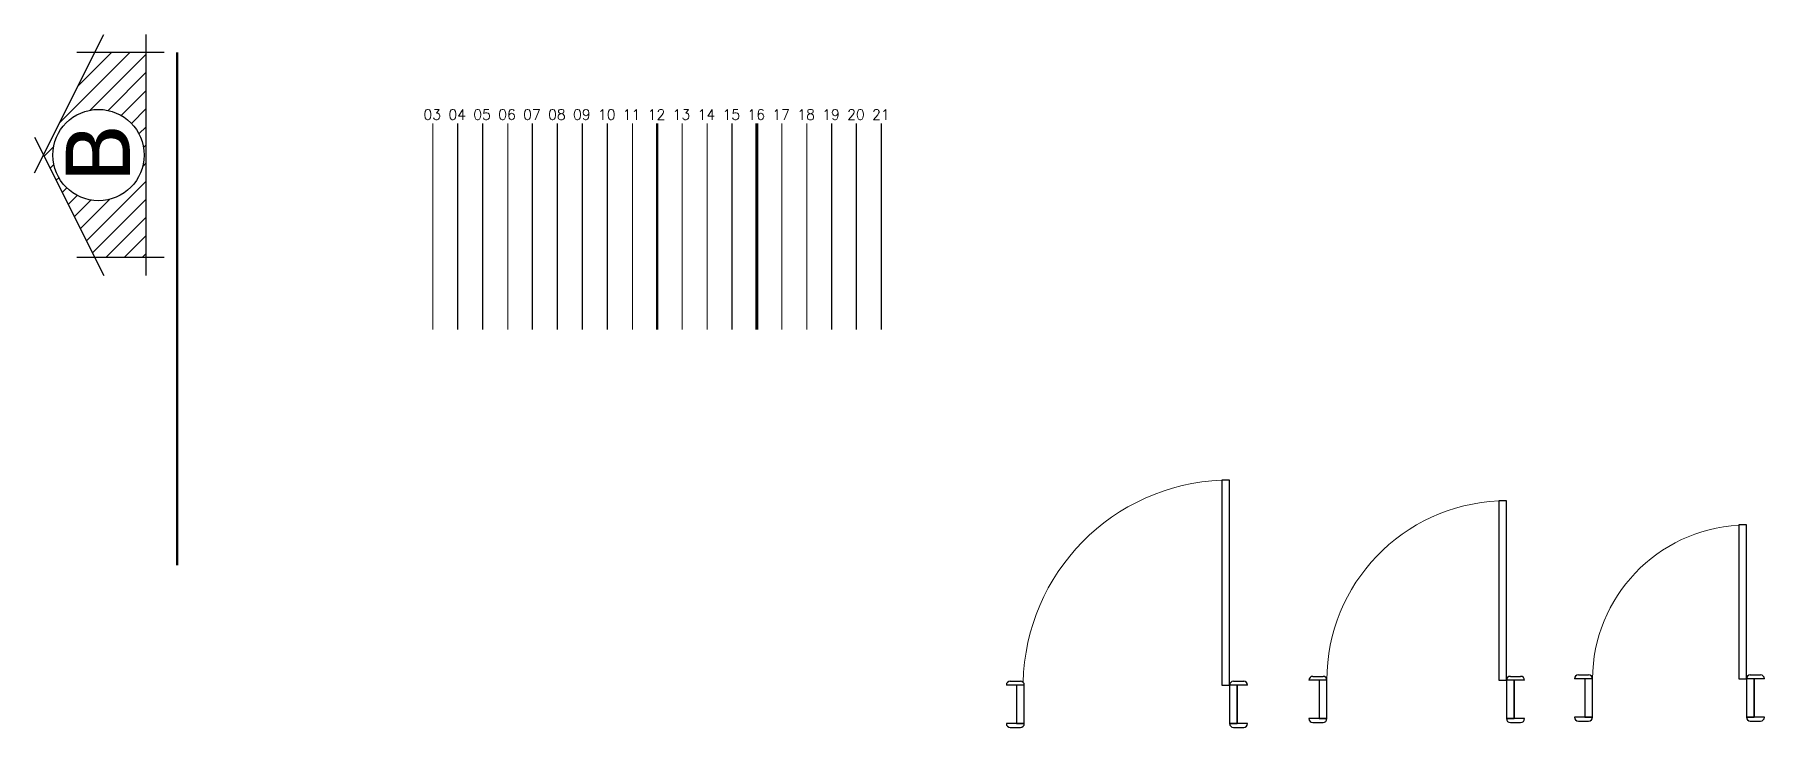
# Model space of a CAD drawing. Header units: millimetres. Extents: x 43 to 162, y -12 to 70.
# Drawn here: x 43.47 to 50.21, y 59.65 to 62.35 of the extents above; entities that cross this region are included whole.
import ezdxf

# ---------------------------------------------------------------- set-up
doc = ezdxf.new("R2010")
doc.units = ezdxf.units.MM
doc.header["$LTSCALE"] = 35
doc.header["$MEASUREMENT"] = 0
doc.linetypes.add('C5', pattern=[60, 50, -5, 0, -5])
doc.linetypes.add('HIDDEN2', pattern=[0.1875, 0.125, -0.0625])
for name, color, linetype, lineweight in [('cotas', 1, 'Continuous', 9), ('ESQ. FINA', 11, 'Continuous', 15), ('ESQ. GROSSA', 152, 'Continuous', 30), ('LAYOUT', 8, 'Continuous', 15), ('LINHA DE CORTE 01', 3, 'Continuous', 50), ('LINHA DE CORTE 02', 3, 'C5', 13), ('MADEIRA', 34, 'Continuous', 9), ('MARGEM P02', 7, 'Continuous', 70), ('PISO', 122, 'Continuous', 9), ('PROJEÇÃO', 165, 'HIDDEN2', 18)]:
    doc.layers.add(name, color=color, linetype=linetype, lineweight=lineweight)
for name, color, linetype in [('DESNÍVEL', 251, 'Continuous'), ('detalhes', 41, 'Continuous'), ('HACHURA 01', 8, 'Continuous'), ('HACHURA 02', 9, 'Continuous'), ('IND. CORTE', 2, 'Continuous'), ('MARGEM P01', 7, 'Continuous'), ('TELHADO', 153, 'Continuous'), ('TEXTO', 172, 'Continuous'), ('TEXTO PRANCHA', 7, 'Continuous')]:
    doc.layers.add(name, color=color, linetype=linetype)
doc.styles.get("Standard").update_dxf_attribs({"font": 'romans.shx'})
doc.styles.add('TEXTO ARQ', font='verdana.ttf')

msp = doc.modelspace()

# ---------------------------------------------------------------- texts
at = {"layer": 'cotas'}
msp.add_text('03', height=0.04, dxfattribs=at).set_placement((44.9872, 62.02))
at = {"layer": 'DESNÍVEL'}
msp.add_text('04', height=0.04, dxfattribs=at).set_placement((45.0843, 62.02))
at = {"layer": 'detalhes'}
msp.add_text('05', height=0.04, dxfattribs=at).set_placement((45.1814, 62.02))
at = {"layer": 'ESQ. FINA'}
msp.add_text('06', height=0.04, dxfattribs=at).set_placement((45.2785, 62.02))
at = {"layer": 'ESQ. GROSSA'}
msp.add_text('07', height=0.04, dxfattribs=at).set_placement((45.3757, 62.02))
at = {"layer": 'HACHURA 01'}
msp.add_text('08', height=0.04, dxfattribs=at).set_placement((45.4728, 62.02))
at = {"layer": 'HACHURA 02'}
msp.add_text('09', height=0.04, dxfattribs=at).set_placement((45.5699, 62.02))
at = {"layer": 'IND. CORTE'}
msp.add_text('10', height=0.04, dxfattribs=at).set_placement((45.667, 62.02))
at = {"layer": 'IND. CORTE', "color": 5, "style": 'TEXTO ARQ'}
msp.add_text('B', height=0.25, rotation=90, dxfattribs=at).set_placement((43.8434, 61.7717))
at = {"layer": 'LAYOUT'}
msp.add_text('11', height=0.04, dxfattribs=at).set_placement((45.7641, 62.02))
at = {"layer": 'LINHA DE CORTE 01'}
msp.add_text('12', height=0.04, dxfattribs=at).set_placement((45.8613, 62.02))
at = {"layer": 'LINHA DE CORTE 02'}
msp.add_text('13', height=0.04, dxfattribs=at).set_placement((45.9584, 62.02))
at = {"layer": 'MADEIRA'}
msp.add_text('14', height=0.04, dxfattribs=at).set_placement((46.0555, 62.02))
at = {"layer": 'MARGEM P01'}
msp.add_text('15', height=0.04, dxfattribs=at).set_placement((46.1526, 62.02))
at = {"layer": 'MARGEM P02'}
msp.add_text('16', height=0.04, dxfattribs=at).set_placement((46.2498, 62.02))
at = {"layer": 'PISO'}
msp.add_text('17', height=0.04, dxfattribs=at).set_placement((46.3469, 62.02))
at = {"layer": 'PROJEÇÃO'}
msp.add_text('18', height=0.04, dxfattribs=at).set_placement((46.444, 62.02))
at = {"layer": 'TELHADO'}
msp.add_text('19', height=0.04, dxfattribs=at).set_placement((46.5411, 62.02))
at = {"layer": 'TEXTO'}
msp.add_text('20', height=0.04, dxfattribs=at).set_placement((46.6383, 62.02))
at = {"layer": 'TEXTO PRANCHA'}
msp.add_text('21', height=0.04, dxfattribs=at).set_placement((46.7354, 62.02))

# ---------------------------------------------------------------- blocks, each defined once
blk = doc.blocks.new('PORTA 60')
at = {"layer": 'ESQ. FINA'}
blk.add_arc((-0.025, -0.0047), 0.605, 93.31826, 179.55797, dxfattribs=at)
at = {"layer": 'ESQ. GROSSA'}
for p, q in [((-0.06, 0.6), (-0.06, 0)), ((-0.03, 0.6), (-0.06, 0.6)), ((-0.03, 0), (-0.03, 0.6)), ((-0.63, 0), (-0.7, 0)), ((-0.7, 0), (-0.7, 0)), ((-0.7, 0), (-0.7, 0)), ((-0.685, 0.015), (-0.645, 0.015)), ((-0.66, 0), (-0.66, -0.15)), ((-0.63, 0), (-0.66, 0)), ((-0.63, -0.15), (-0.63, 0)), ((-0.63, 0), (-0.63, 0)), ((-0.06, 0), (-0.03, 0)), ((-0.03, 0), (-0.03, -0.15)), ((-0.03, 0), (-0.03, 0)), ((0, 0), (-0.03, 0)), ((0.04, 0), (-0.03, 0)), ((-0.015, 0.015), (0.025, 0.015)), ((0, -0.15), (0, 0)), ((0.04, 0), (0.04, 0)), ((-0.63, -0.15, 0), (-0.7, -0.15, 0)), ((-0.7, -0.15, 0), (-0.7, -0.15, 0)), ((-0.7, -0.15, 0), (-0.7, -0.15, 0)), ((-0.685, -0.165, 0), (-0.645, -0.165, 0)), ((-0.66, -0.15), (-0.63, -0.15)), ((-0.63, -0.15, 0), (-0.63, -0.15, 0)), ((-0.03, -0.15), (0, -0.15)), ((-0.03, -0.15, 0), (-0.03, -0.15, 0)), ((0.04, -0.15, 0), (-0.03, -0.15, 0)), ((-0.015, -0.165, 0), (0.025, -0.165, 0)), ((0.04, -0.15, 0), (0.04, -0.15, 0))]:
    blk.add_line(p, q, dxfattribs=at)
for points in [[(-0.66, 0), (-0.66, -0.15)], [(0, 0), (0, -0.15)]]:
    blk.add_lwpolyline(points, dxfattribs=at)
for centre, start, end in [((-0.685, 0), 90, 180), ((-0.645, 0), 0, 90), ((-0.015, 0), 90, 180), ((0.025, 0), 0, 90), ((-0.685, -0.15, 0), 180, 270), ((-0.645, -0.15, 0), 270, 0), ((-0.015, -0.15, 0), 180, 270), ((0.025, -0.15, 0), 270, 0)]:
    blk.add_arc(centre, 0.015, start, end, dxfattribs=at)
blk = doc.blocks.new('PORTA 70')
at = {"layer": 'ESQ. FINA'}
blk.add_arc((-0.03, 0.15), 0.7, 92.45629, 180, dxfattribs=at)
at = {"layer": 'ESQ. GROSSA'}
for p, q in [((-0.03, 0.85), (-0.06, 0.85)), ((-0.06, 0.85), (-0.06, 0.15)), ((-0.03, 0.15), (-0.03, 0.85)), ((-0.8, 0.15), (-0.8, 0.15)), ((-0.8, 0.15), (-0.8, 0.15)), ((-0.73, 0.15), (-0.8, 0.15)), ((-0.785, 0.165), (-0.745, 0.165)), ((-0.73, 0.15), (-0.76, 0.15)), ((-0.76, 0.15), (-0.76, 0)), ((-0.73, 0.15), (-0.73, 0.15)), ((-0.73, 0), (-0.73, 0.15)), ((-0.06, 0.15), (-0.03, 0.15)), ((0.04, 0.15), (-0.03, 0.15)), ((0, 0.15), (-0.03, 0.15)), ((-0.03, 0.15), (-0.03, 0.15)), ((-0.03, 0.15), (-0.03, 0)), ((-0.015, 0.165), (0.025, 0.165)), ((0, 0), (0, 0.15)), ((0.04, 0.15), (0.04, 0.15)), ((-0.8, 0, 0), (-0.8, 0, 0)), ((-0.8, 0, 0), (-0.8, 0, 0)), ((-0.73, 0, 0), (-0.8, 0, 0)), ((-0.76, 0), (-0.73, 0)), ((-0.73, 0, 0), (-0.73, 0, 0)), ((0.04, 0, 0), (-0.03, 0, 0)), ((-0.03, 0, 0), (-0.03, 0, 0)), ((-0.03, 0), (0, 0)), ((0.04, 0, 0), (0.04, 0, 0)), ((-0.785, -0.015, 0), (-0.745, -0.015, 0)), ((-0.015, -0.015, 0), (0.025, -0.015, 0))]:
    blk.add_line(p, q, dxfattribs=at)
for points in [[(-0.76, 0.15), (-0.76, 0)], [(0, 0.15), (0, 0)]]:
    blk.add_lwpolyline(points, dxfattribs=at)
for centre, start, end in [((-0.785, 0.15), 90, 180), ((-0.745, 0.15), 0, 90), ((-0.015, 0.15), 90, 180), ((0.025, 0.15), 0, 90), ((-0.785, 0, 0), 180, 270), ((-0.745, 0, 0), 270, 0), ((-0.015, 0, 0), 180, 270), ((0.025, 0, 0), 270, 0)]:
    blk.add_arc(centre, 0.015, start, end, dxfattribs=at)
blk = doc.blocks.new('PORTA 80')
at = {"layer": 'ESQ. FINA'}
blk.add_arc((0.1429, 0.0269), 0.8077, 2.35173, 88.74738, dxfattribs=at)
at = {"layer": 'ESQ. GROSSA'}
for p, q in [((-0.015, 0.885, 0), (-0.015, 0.845, 0)), ((0, 0.9, 0), (0, 0.9, 0)), ((0, 0.83, 0), (0, 0.9, 0)), ((0, 0.9, 0), (0, 0.9, 0)), ((0.15, 0.9), (0.15, 0.9)), ((0.15, 0.83), (0.15, 0.9)), ((0.15, 0.9), (0.15, 0.9)), ((0.165, 0.885), (0.165, 0.845)), ((0, 0.86), (0, 0.83)), ((0.15, 0.86), (0, 0.86)), ((0, 0.83, 0), (0, 0.83, 0)), ((0, 0.83), (0.15, 0.83)), ((0.15, 0.83), (0.15, 0.86)), ((0.15, 0.83), (0.15, 0.83)), ((-0.015, 0.015, 0), (-0.015, -0.025, 0)), ((0, 0.03, 0), (0, 0.03, 0)), ((0, -0.04, 0), (0, 0.03, 0)), ((0, 0.03), (0, 0)), ((0.15, 0.03), (0, 0.03)), ((0, 0), (0.15, 0)), ((0.15, 0.06), (0.15, 0.03)), ((0.95, 0.06), (0.15, 0.06)), ((0.15, 0), (0.15, 0.03)), ((0.15, 0.03), (0.15, 0.03)), ((0.15, -0.04), (0.15, 0.03)), ((0.15, 0.03), (0.95, 0.03)), ((0.165, 0.015), (0.165, -0.025)), ((0.95, 0.03), (0.95, 0.06)), ((0, -0.04, 0), (0, -0.04, 0)), ((0.15, -0.04), (0.15, -0.04))]:
    blk.add_line(p, q, dxfattribs=at)
for points in [[(0.15, 0.86), (0, 0.86)], [(0.15, 0), (0, 0)]]:
    blk.add_lwpolyline(points, dxfattribs=at)
for centre, start, end in [((0, 0.885, 0), 90, 180), ((0.15, 0.885), 0, 90), ((0, 0.845, 0), 180, 270), ((0.15, 0.845), 270, 0), ((0, 0.015, 0), 90, 180), ((0.15, 0.015), 0, 90), ((0, -0.025, 0), 180, 270), ((0.15, -0.025), 270, 0)]:
    blk.add_arc(centre, 0.015, start, end, dxfattribs=at)
blk = doc.blocks.new('INDICAÇÃO DE CORTE')
at = {"layer": 'IND. CORTE', "lineweight": 13}
h = blk.add_hatch(dxfattribs=at)
h.set_pattern_fill('ANSI31', color=1, scale=0.4, style=0)
h.set_pattern_definition([(45, (-1.930136, -23.513026), (-0.03535534, 0.03535534), [])])
h.paths.add_polyline_path([(-0.12, 0), (-0.32, 0), (-0.52, -0.4), (-0.32, -0.8), (-0.12, -0.8)])
h.paths.add_polyline_path([(-0.4841, -0.4, -1), (-0.128, -0.4, -1)], flags=16)
at = {"layer": 'IND. CORTE', "ltscale": 0.5}
for points in [[(-0.555, -0.47), (-0.285, 0.07)], [(-0.12, -0.87), (-0.12, 0.07)], [(-0.05, 0), (-0.39, 0)], [(-0.555, -0.33), (-0.285, -0.87)], [(-0.05, -0.8), (-0.39, -0.8)]]:
    blk.add_lwpolyline(points, dxfattribs=at)
at = {"layer": 'IND. CORTE'}
blk.add_circle((-0.306, -0.4), 0.178, dxfattribs=at)
at = {"layer": 'LINHA DE CORTE 01'}
blk.add_line((0, 0), (0, -2), dxfattribs=at)

# ---------------------------------------------------------------- linework, layer by layer
at = {"layer": 'cotas'}
msp.add_line((45.0243, 61.201), (45.0243, 62.0052), dxfattribs=at)
at = {"layer": 'DESNÍVEL'}
msp.add_line((45.1214, 61.201), (45.1214, 62.0052), dxfattribs=at)
at = {"layer": 'detalhes'}
msp.add_line((45.2185, 61.201), (45.2185, 62.0052), dxfattribs=at)
at = {"layer": 'ESQ. FINA'}
msp.add_line((45.3157, 61.201), (45.3157, 62.0052), dxfattribs=at)
at = {"layer": 'ESQ. GROSSA'}
msp.add_line((45.4128, 61.201), (45.4128, 62.0052), dxfattribs=at)
at = {"layer": 'HACHURA 01'}
msp.add_line((45.5099, 61.201), (45.5099, 62.0052), dxfattribs=at)
at = {"layer": 'HACHURA 02'}
msp.add_line((45.607, 61.201), (45.607, 62.0052), dxfattribs=at)
at = {"layer": 'IND. CORTE'}
msp.add_line((45.7042, 61.201), (45.7042, 62.0052), dxfattribs=at)
at = {"layer": 'LAYOUT'}
msp.add_line((45.8013, 61.201), (45.8013, 62.0052), dxfattribs=at)
at = {"layer": 'LINHA DE CORTE 01'}
msp.add_line((45.8984, 61.201), (45.8984, 62.0052), dxfattribs=at)
at = {"layer": 'LINHA DE CORTE 02'}
msp.add_line((45.9955, 61.201), (45.9955, 62.0052), dxfattribs=at)
at = {"layer": 'MADEIRA'}
msp.add_line((46.0926, 61.201), (46.0926, 62.0052), dxfattribs=at)
at = {"layer": 'MARGEM P01'}
msp.add_line((46.1898, 61.201), (46.1898, 62.0052), dxfattribs=at)
at = {"layer": 'MARGEM P02'}
msp.add_line((46.2869, 61.201), (46.2869, 62.0052), dxfattribs=at)
at = {"layer": 'PISO'}
msp.add_line((46.384, 61.201), (46.384, 62.0052), dxfattribs=at)
at = {"layer": 'PROJEÇÃO'}
msp.add_line((46.4811, 61.201), (46.4811, 62.0052), dxfattribs=at)
at = {"layer": 'TELHADO'}
msp.add_line((46.5783, 61.201), (46.5783, 62.0052), dxfattribs=at)
at = {"layer": 'TEXTO'}
msp.add_line((46.6754, 61.201), (46.6754, 62.0052), dxfattribs=at)
at = {"layer": 'TEXTO PRANCHA'}
msp.add_line((46.7725, 61.201), (46.7725, 62.0052), dxfattribs=at)

# ---------------------------------------------------------------- block references
for name, p in [('INDICAÇÃO DE CORTE', (44.0269, 62.282)), ('PORTA 70', (49.2378, 59.6834)), ('PORTA 60', (50.1728, 59.8391))]:
    msp.add_blockref(name, p)
at = {"rotation": 90}
msp.add_blockref('PORTA 80', (48.1587, 59.6641), dxfattribs=at)

msp.set_redraw_order([(e.dxf.handle, doc.entitydb.next_handle()) for e in msp.query("TEXT MTEXT ATTDEF DIMENSION ARC_DIMENSION")])  # texts and dimensions are drawn at this point

doc.saveas('drawing.dxf')
